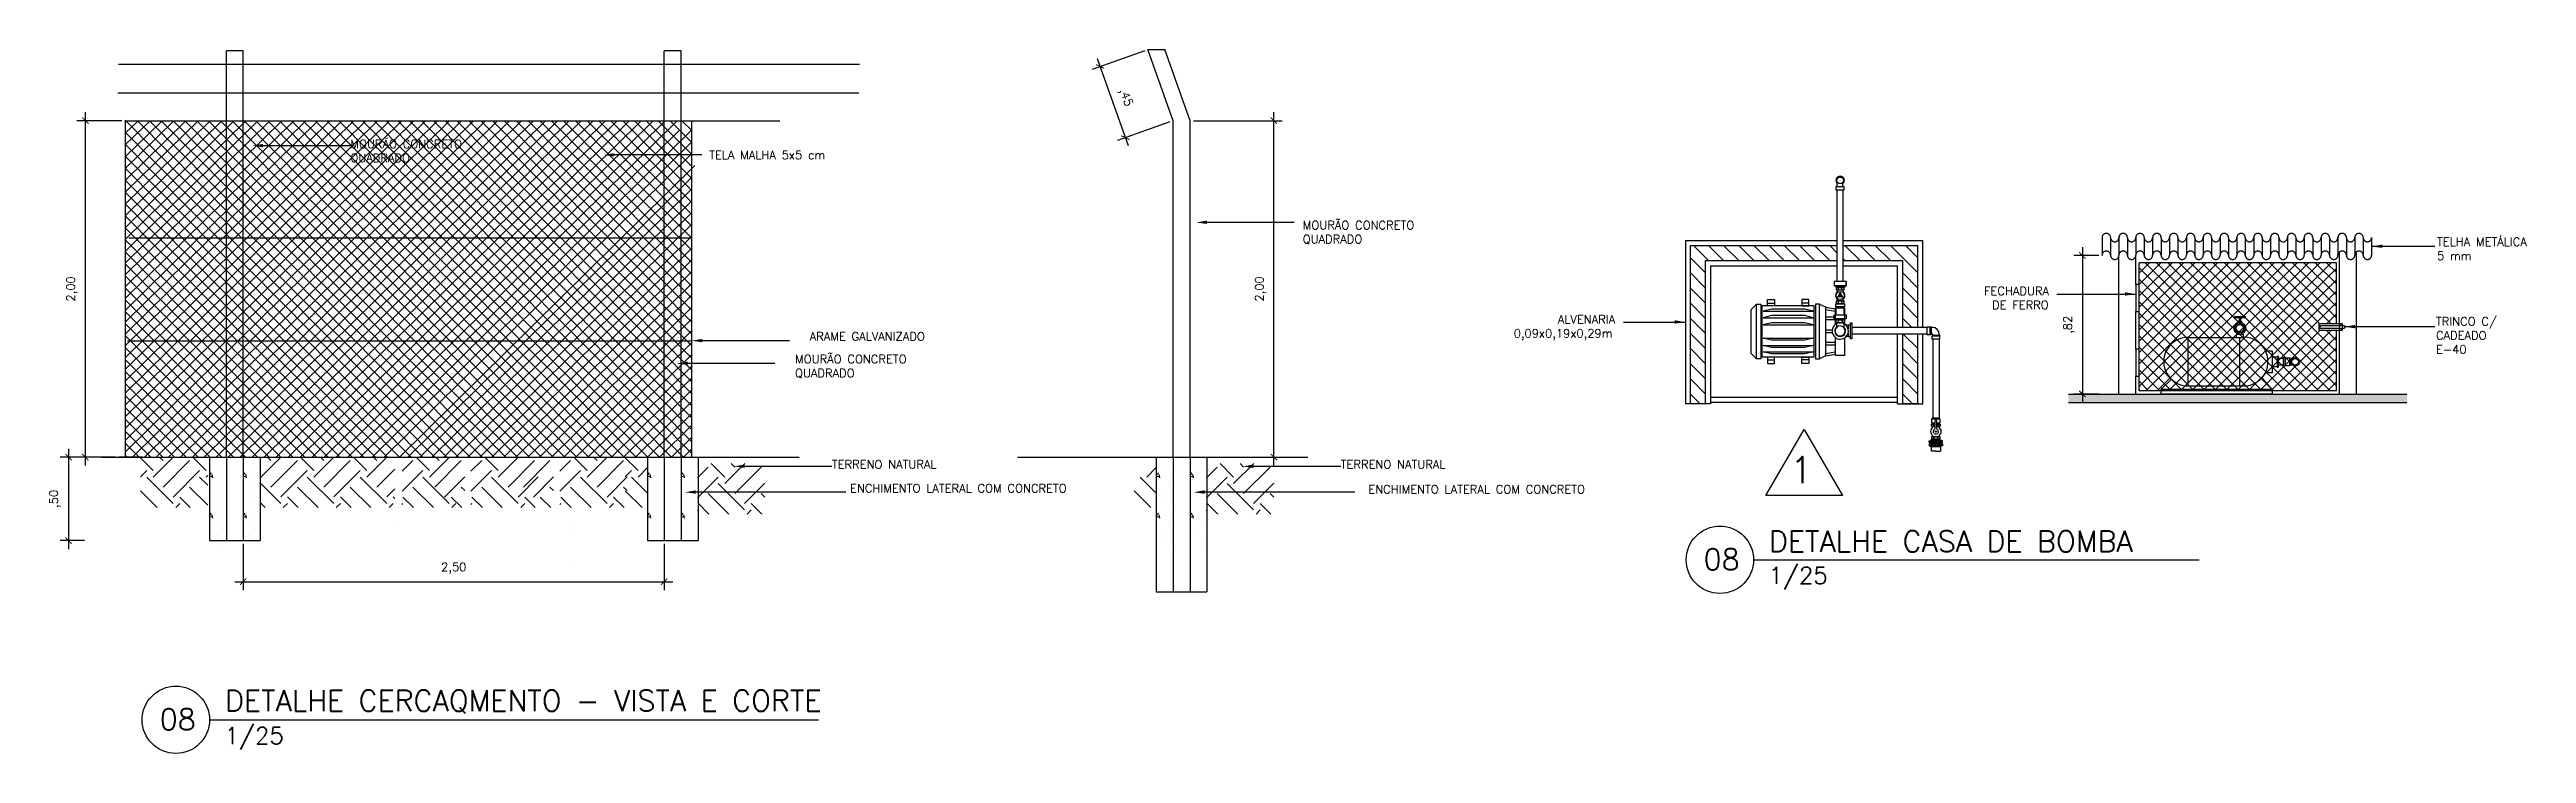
# Model space of a CAD drawing. Header units: millimetres. Extents: x 260 to 453, y 660 to 898.
# Drawn here: x 283.98 to 298.68, y 712.89 to 717.07 of the extents above; entities that cross this region are included whole.
import ezdxf
from ezdxf.enums import TextEntityAlignment as Align

# ---------------------------------------------------------------- set-up
doc = ezdxf.new("R2010")
doc.units = ezdxf.units.MM
doc.linetypes.add('HIDDEN2', pattern=[0.1875, 0.125, -0.0625])
for name, color, linetype in [('AR_COTAS', 1, 'Continuous'), ('AR_EQUIPAMENTOS', 1, 'Continuous'), ('AR_SANITÁRIOS', 254, 'Continuous'), ('AR_SÍMBOLOS', 1, 'Continuous'), ('AR_TEXTOS', 2, 'Continuous'), ('BOMBA', 2, 'Continuous'), ('CANT-COMPESADO E ESTR MADEIRA', 3, 'Continuous'), ('CANT-CORTE 01', 1, 'Continuous'), ('CANT-CORTE 03', 3, 'Continuous'), ('CANT-TEXTO', 2, 'Continuous'), ('DETALHES', 4, 'Continuous'), ('HID_AF_TUBO', 4, 'Continuous'), ('PROJ-SUP0', 1, 'HIDDEN2')]:
    doc.layers.add(name, color=color, linetype=linetype)
doc.styles.add('ROMANS', font='romans.shx')
doc.dimstyles.new('ESCALA 1.25', dxfattribs={"dimtxt": 0.05, "dimasz": 0.0375, "dimexe": 0.05, "dimexo": 0.02, "dimgap": 0.05, "dimtad": 1, "dimzin": 4, "dimtxsty": 'ROMANS', "dimblk": 'ARCHTICK', "dimcen": 0.5, "dimdle": 0.05, "dimclrd": 256, "dimclre": 256, "dimclrt": 2, "dimazin": 0, "dimtfac": 1, "dimtix": 1, "dimtmove": 2, "dimatfit": 0, "dimldrblk": 'ARCHTICK', "dimfxl": 1, "dimtolj": 1, "dimtzin": 0, "dimlwd": -1, "dimlwe": -1, "dimarcsym": 0})

msp = doc.modelspace()

# ---------------------------------------------------------------- texts
at = {"layer": 'AR_TEXTOS', "attachment_point": 1, "style": 'ROMANS'}
for s, insert, char_height, width in [('MOURÃO CONCRETO QUADRADO', (285.765, 716.535), 0.05, 0.87521), ('TELA MALHA 5x5 cm', (287.895, 716.469), 0.05, 0.87521), ('MOURÃO CONCRETO QUADRADO', (291.419, 716.052), 0.05, 0.87521), ('TELHA METÁLICA \\P5 mm', (298.153, 715.953), 0.05, 5.4021), ('\\pi0.30383;FECHADURA\\P\\pi0.35145;DE FERRO', (295.16, 715.661), 0.05, 0.7205), ('\\pi0.52825;ALVENARIA\\P\\pi0.26635;0,09x0,19x0,29m', (292.405, 715.492), 0.05, 0.90206), ('TRINCO C/ \\PCADEADO\\PE-40', (298.147, 715.48), 0.05, 5.4021), ('MOURÃO CONCRETO QUADRADO', (288.405, 715.256), 0.05, 0.87521), ('ARAME GALVANIZADO', (288.492, 715.391), 0.05, 0.87521), ('TERRENO NATURAL', (288.624, 714.63), 0.05, 0.87521), ('TERRENO NATURAL', (291.645, 714.63), 0.05, 0.87521), ('ENCHIMENTO LATERAL COM CONCRETO', (288.732, 714.488), 0.05, 1.31891), ('ENCHIMENTO LATERAL COM CONCRETO', (291.809, 714.482), 0.05, 1.31891), ('1/25', (294.185, 713.995), 0.1, 5.4021), ('1/25', (285.019, 713.043), 0.1, 5.4021)]:
    msp.add_mtext(s, dxfattribs=dict(at, insert=insert, char_height=char_height, width=width))
at = {"layer": 'AR_TEXTOS', "color": 4, "char_height": 0.125, "width": 5.43977, "attachment_point": 4, "style": 'ROMANS'}
for s, insert in [('08', (293.799, 714.041)), ('DETALHE CASA DE BOMBA ', (294.187, 714.147)), ('DETALHE CERCAQMENTO - VISTA E CORTE', (285.021, 713.195)), ('08', (284.633, 713.089))]:
    msp.add_mtext(s, dxfattribs=dict(at, insert=insert))

# ---------------------------------------------------------------- blocks, each defined once
blk = doc.blocks.new('A$C590539DB')
at = {"color": 3}
for p, q in [((0.185, 0.589), (0.515, 0.589)), ((0.024, 0.279), (0.086, 0.34)), ((0.186, 0.3), (0.516, 0.3)), ((0.684, 0.279), (0.624, 0.35)), ((0.024, 0.279), (0.024, 0.252)), ((0.684, 0.252), (0.024, 0.252))]:
    blk.add_line(p, q, dxfattribs=at)
at = {"color": 1}
for p, q in [((0.186, 0.3), (0.186, 0.589)), ((0.492, 0.3), (0.492, 0.589)), ((0.684, 0.279), (0.024, 0.279))]:
    blk.add_line(p, q, dxfattribs=at)
at = {"color": 3, "ltscale": 0.05}
blk.add_line((0.684, 0.279), (0.684, 0.252), dxfattribs=at)
at = {"color": 3}
for centre, start, end in [((0.186, 0.445), 89.888, 270.112), ((0.515, 0.445), 312.7977, 90.2904), ((0.515, 0.445), 269.888, 312.7977)]:
    blk.add_arc(centre, 0.145, start, end, dxfattribs=at)
blk = doc.blocks.new('JK')
at = {"layer": 'AR_EQUIPAMENTOS', "color": 2, "ltscale": 0.02}
for p, q in [((1373.772, 922.799), (1373.772, 922.804)), ((1373.772, 922.799), (1373.772, 922.803)), ((1373.804, 922.799), (1373.804, 922.804)), ((1373.982, 922.666), (1374.006, 922.666)), ((1373.982, 922.607), (1374.005, 922.607)), ((1373.991, 922.607), (1374.005, 922.607)), ((1373.998, 922.607), (1374.005, 922.607)), ((1374.009, 922.668), (1374.009, 922.604)), ((1374.013, 922.668), (1374.013, 922.604))]:
    blk.add_line(p, q, dxfattribs=at)
at = {"layer": 'AR_EQUIPAMENTOS', "color": 1, "ltscale": 0.02}
for radius in [0.0234, 0.0225]:
    blk.add_circle((1373.788, 922.835), radius, dxfattribs=at)
at = {"layer": 'DETALHES', "color": 3}
for p, q in [((1373.982, 922.666), (1374.009, 922.666)), ((1373.982, 922.607), (1374.009, 922.607)), ((1374.009, 922.668), (1374.013, 922.668)), ((1374.009, 922.604), (1374.013, 922.604)), ((1374.014, 922.669), (1374.014, 922.671)), ((1374.014, 922.604), (1374.014, 922.601)), ((1374.015, 922.671), (1374.015, 922.602)), ((1374.046, 922.656), (1374.015, 922.656)), ((1374.046, 922.616), (1374.015, 922.616)), ((1374.046, 922.661), (1374.054, 922.661)), ((1374.046, 922.611), (1374.046, 922.661)), ((1374.046, 922.611), (1374.054, 922.611)), ((1374.057, 922.659), (1374.054, 922.661)), ((1374.057, 922.614), (1374.054, 922.611)), ((1374.057, 922.659), (1374.083, 922.659)), ((1374.057, 922.614), (1374.083, 922.614)), ((1374.086, 922.656), (1374.083, 922.659)), ((1374.086, 922.616), (1374.083, 922.614)), ((1374.101, 922.656), (1374.086, 922.656)), ((1374.101, 922.616), (1374.086, 922.616))]:
    blk.add_line(p, q, dxfattribs=at)
at = {"layer": 'DETALHES', "color": 2}
for p, q in [((1374.054, 922.661), (1374.054, 922.611)), ((1374.057, 922.659), (1374.057, 922.614)), ((1374.083, 922.659), (1374.083, 922.614)), ((1374.086, 922.656), (1374.086, 922.616))]:
    blk.add_line(p, q, dxfattribs=at)
at = {"layer": 'DETALHES', "color": 3}
for points in [[(1373.757, 922.898), (1373.757, 922.906), (1373.82, 922.906), (1373.82, 922.898)], [(1373.785, 922.875), (1373.785, 922.898), (1373.791, 922.898), (1373.791, 922.875)], [(1373.778, 922.875), (1373.778, 922.869), (1373.799, 922.869), (1373.799, 922.875)]]:
    blk.add_lwpolyline(points, close=True, dxfattribs=at)
for points in [[(1373.772, 922.799), (1373.766, 922.799), (1373.766, 922.781), (1373.81, 922.781), (1373.81, 922.799), (1373.772, 922.799)], [(1373.942, 922.576), (1373.942, 922.573), (1373.982, 922.573), (1373.982, 922.699), (1373.942, 922.699), (1373.942, 922.697)]]:
    blk.add_lwpolyline(points, dxfattribs=at)
for centre, radius in [((1373.788, 922.835), 0.0346), ((1374.116, 922.636), 0.025), ((1374.116, 922.636), 0.02)]:
    blk.add_circle(centre, radius, dxfattribs=at)
at = {"layer": 'DETALHES', "color": 2}
for centre, radius in [((1373.788, 922.835), 0.0266), ((1374.116, 922.636), 0.0225)]:
    blk.add_circle(centre, radius, dxfattribs=at)
at = {"layer": 'DETALHES', "color": 3}
for centre, start, end in [((1374.013, 922.669), 270, 345), ((1374.013, 922.604), 15, 90), ((1374.015, 922.671), 90, 165), ((1374.015, 922.602), 195, 270)]:
    blk.add_arc(centre, 0.0008, start, end, dxfattribs=at)
blk.add_blockref('A$C590539DB', (1373.295, 922.192), dxfattribs=at)
blk = doc.blocks.new('G-ELEV')
blk.add_lwpolyline([(0, 0), (-0.433, -0.75), (0.433, -0.75)], close=True)
at = {"style": 'ROMANS'}
blk.add_attdef('VISTA', text='', height=0.3, dxfattribs=at).set_placement((0, -0.575), align=Align.CENTER)
blk = doc.blocks.new('_ArchTick')
at = {"color": 0, "const_width": 0.15}
blk.add_lwpolyline([(-0.5, -0.5), (0.5, 0.5)], dxfattribs=at)
blk = doc.blocks.new('*D131')
at = {"layer": 'AR_COTAS', "transparency": 16777216}
for p, q in [((296.145, 715.847), (295.998, 715.847)), ((296.048, 715.897), (296.048, 714.973)), ((296.145, 715.023), (295.998, 715.023))]:
    blk.add_line(p, q, dxfattribs=at)
at = {"layer": 'Defpoints', "color": 0, "transparency": 16777216}
for p in [(296.165, 715.847), (296.048, 715.023), (296.165, 715.023)]:
    blk.add_point(p, dxfattribs=at)
at = {"layer": 'AR_COTAS', "transparency": 16777216, "xscale": 0.0375, "yscale": 0.0375, "zscale": 0.0375}
for p, rotation in [((296.048, 715.847), 90), ((296.048, 715.023), 270)]:
    blk.add_blockref('_ArchTick', p, dxfattribs=dict(at, rotation=rotation))
at = {"layer": 'AR_COTAS', "color": 2, "transparency": 16777216, "insert": (295.968, 715.435), "char_height": 0.05, "attachment_point": 5, "rotation": 90, "style": 'ROMANS'}
blk.add_mtext('\\A1;,82', dxfattribs=at)
blk = doc.blocks.new('*D146')
at = {"layer": 'AR_COTAS', "transparency": 16777216}
for p, q in [((285.129, 714.132), (285.129, 713.858)), ((287.629, 714.132), (287.629, 713.858)), ((285.079, 713.908), (287.679, 713.908))]:
    blk.add_line(p, q, dxfattribs=at)
at = {"layer": 'Defpoints', "color": 0, "transparency": 16777216}
for p in [(285.129, 714.152), (287.629, 714.152), (287.629, 713.908)]:
    blk.add_point(p, dxfattribs=at)
at = {"layer": 'AR_COTAS', "transparency": 16777216, "xscale": 0.0375, "yscale": 0.0375, "zscale": 0.0375, "rotation": 180}
blk.add_blockref('_ArchTick', (285.129, 713.908), dxfattribs=at)
at = {"layer": 'AR_COTAS', "transparency": 16777216, "xscale": 0.0375, "yscale": 0.0375, "zscale": 0.0375}
blk.add_blockref('_ArchTick', (287.629, 713.908), dxfattribs=at)
at = {"layer": 'AR_COTAS', "color": 2, "transparency": 16777216, "insert": (286.379, 713.988), "char_height": 0.05, "attachment_point": 5, "style": 'ROMANS'}
blk.add_mtext('\\A1;2,50', dxfattribs=at)
blk = doc.blocks.new('*D147')
at = {"layer": 'AR_COTAS', "transparency": 16777216}
for p, q in [((290.481, 717.064), (290.169, 716.953)), ((290.199, 717.017), (290.383, 716.5)), ((290.631, 716.642), (290.319, 716.531))]:
    blk.add_line(p, q, dxfattribs=at)
at = {"layer": 'Defpoints', "color": 0, "transparency": 16777216}
for p in [(290.5, 717.071), (290.65, 716.648), (290.366, 716.547)]:
    blk.add_point(p, dxfattribs=at)
at = {"layer": 'AR_COTAS', "transparency": 16777216, "xscale": 0.0375, "yscale": 0.0375, "zscale": 0.0375}
for p, rotation in [((290.216, 716.97), 109.5675857891577), ((290.366, 716.547), 289.5675857891578)]:
    blk.add_blockref('_ArchTick', p, dxfattribs=dict(at, rotation=rotation))
at = {"layer": 'AR_COTAS', "color": 2, "transparency": 16777216, "insert": (290.366, 716.785), "char_height": 0.05, "attachment_point": 5, "rotation": 289.5676, "style": 'ROMANS'}
blk.add_mtext('\\A1;,45', dxfattribs=at)
blk = doc.blocks.new('*D148')
at = {"layer": 'AR_COTAS', "transparency": 16777216}
for p, q in [((290.77, 716.648), (291.298, 716.648)), ((291.248, 714.598), (291.248, 716.698)), ((290.77, 714.648), (291.298, 714.648))]:
    blk.add_line(p, q, dxfattribs=at)
at = {"layer": 'Defpoints', "color": 0, "transparency": 16777216}
for p in [(290.75, 716.648), (291.248, 716.648), (290.75, 714.648)]:
    blk.add_point(p, dxfattribs=at)
at = {"layer": 'AR_COTAS', "transparency": 16777216, "xscale": 0.0375, "yscale": 0.0375, "zscale": 0.0375}
for p, rotation in [((291.248, 716.648), 90), ((291.248, 714.648), 270)]:
    blk.add_blockref('_ArchTick', p, dxfattribs=dict(at, rotation=rotation))
at = {"layer": 'AR_COTAS', "color": 2, "transparency": 16777216, "insert": (291.169, 715.648), "char_height": 0.05, "attachment_point": 5, "rotation": 90, "style": 'ROMANS'}
blk.add_mtext('\\A1;2,00', dxfattribs=at)
blk = doc.blocks.new('*D149')
at = {"layer": 'AR_COTAS', "transparency": 16777216}
for p, q in [((284.409, 716.648), (284.142, 716.648)), ((284.192, 714.598), (284.192, 716.698)), ((284.37, 714.648), (284.142, 714.648))]:
    blk.add_line(p, q, dxfattribs=at)
at = {"layer": 'Defpoints', "color": 0, "transparency": 16777216}
for p in [(284.192, 716.648), (284.429, 716.648), (284.39, 714.648)]:
    blk.add_point(p, dxfattribs=at)
at = {"layer": 'AR_COTAS', "transparency": 16777216, "xscale": 0.0375, "yscale": 0.0375, "zscale": 0.0375}
for p, rotation in [((284.192, 716.648), 90), ((284.192, 714.648), 270)]:
    blk.add_blockref('_ArchTick', p, dxfattribs=dict(at, rotation=rotation))
at = {"layer": 'AR_COTAS', "color": 2, "transparency": 16777216, "insert": (284.112, 715.648), "char_height": 0.05, "attachment_point": 5, "rotation": 90, "style": 'ROMANS'}
blk.add_mtext('\\A1;2,00', dxfattribs=at)
blk = doc.blocks.new('*D150')
at = {"layer": 'AR_COTAS', "transparency": 16777216}
for p, q in [((284.092, 714.698), (284.092, 714.102)), ((284.35, 714.648), (284.042, 714.648)), ((284.187, 714.152), (284.042, 714.152))]:
    blk.add_line(p, q, dxfattribs=at)
at = {"layer": 'Defpoints', "color": 0, "transparency": 16777216}
for p in [(284.37, 714.648), (284.092, 714.152), (284.207, 714.152)]:
    blk.add_point(p, dxfattribs=at)
at = {"layer": 'AR_COTAS', "transparency": 16777216, "xscale": 0.0375, "yscale": 0.0375, "zscale": 0.0375}
for p, rotation in [((284.092, 714.648), 90), ((284.092, 714.152), 270)]:
    blk.add_blockref('_ArchTick', p, dxfattribs=dict(at, rotation=rotation))
at = {"layer": 'AR_COTAS', "color": 2, "transparency": 16777216, "insert": (284.012, 714.4), "char_height": 0.05, "attachment_point": 5, "rotation": 90, "style": 'ROMANS'}
blk.add_mtext('\\A1;,50', dxfattribs=at)

# ---------------------------------------------------------------- dimensions: what is measured, and where the dimension line sits
at = {"layer": 'AR_COTAS'}
dim = msp.add_aligned_dim(p1=(290.5, 717.071), p2=(290.65, 716.648), distance=-0.302, dimstyle='ESCALA 1.25', dxfattribs=at)
dim.commit()
dim.dimension.update_dxf_attribs({"geometry": '*D147', "text_midpoint": (290.366, 716.785)})
for base, p1, p2, picture, middle in [((284.192, 716.648), (284.39, 714.648), (284.429, 716.648), '*D149', (284.112, 715.648)), ((291.248, 716.648), (290.75, 714.648), (290.75, 716.648), '*D148', (291.169, 715.648)), ((296.048, 715.023), (296.165, 715.847), (296.165, 715.023), '*D131', (295.968, 715.435)), ((284.092, 714.152), (284.37, 714.648), (284.207, 714.152), '*D150', (284.012, 714.4))]:
    dim = msp.add_linear_dim(base=base, p1=p1, p2=p2, angle=90, dimstyle='ESCALA 1.25', dxfattribs=at)
    dim.commit()
    dim.dimension.update_dxf_attribs({"geometry": picture, "text_midpoint": middle})
dim = msp.add_linear_dim(base=(287.629, 713.908), p1=(285.129, 714.152), p2=(287.629, 714.152), dimstyle='ESCALA 1.25', dxfattribs=at)
dim.commit()
dim.dimension.update_dxf_attribs({"geometry": '*D146', "text_midpoint": (286.379, 713.988)})

# ---------------------------------------------------------------- hatches: boundary and pattern name
msp.add_hatch(color=254).paths.add_polyline_path([(294.61, 715.633), (294.63, 715.598), (294.59, 715.598)])
at = {"layer": 'CANT-COMPESADO E ESTR MADEIRA'}
h = msp.add_hatch(dxfattribs=at)
h.set_pattern_fill('JIS_WOOD', color=254, scale=0.09, angle=90, style=0)
h.set_pattern_definition([(135, (1219.055144, -658.241104), (-0.045, -0.045), [])])
h.paths.add_polyline_path([(294.981, 715.38), (294.981, 714.965), (295.071, 714.965), (295.071, 715.38)])
h.paths.add_polyline_path([(294.627, 715.906), (294.627, 715.816), (294.981, 715.816), (294.981, 715.419), (295.071, 715.419), (295.071, 715.906)])
h.paths.add_polyline_path([(293.721, 715.906), (293.721, 714.965), (293.811, 714.965), (293.811, 715.816), (294.593, 715.816), (294.593, 715.906)])
h = msp.add_hatch(dxfattribs=at)
h.set_pattern_fill('NET', color=254, scale=0.015, angle=45, style=0)
h.set_pattern_definition([(45, (-1076.805062, -207.401985), (-0.0336759605, 0.0336759605), []), (135, (-1076.805062, -207.401985), (-0.0336759605, -0.0336759605), [])])
h.paths.add_polyline_path([(296.384, 715.804), (296.384, 715.674), (296.384, 715.514), (296.384, 715.29), (296.384, 715.13), (296.384, 715.042), (297.556, 715.042), (297.556, 715.403), (297.451, 715.403), (297.451, 715.443), (297.556, 715.443), (297.556, 715.804)])
at = {"layer": 'CANT-CORTE 01', "ltscale": 0.5}
h = msp.add_hatch(dxfattribs=at)
h.set_pattern_fill('EARTH', color=254, scale=0.035, angle=405, style=0)
h.set_pattern_definition([(45, (-1099.1789, -211.22843), (7e-16, 0.314308964), [0.22225, -0.22225]), (45, (-1099.23784, -211.1695), (7e-16, 0.314308964), [0.22225, -0.22225]), (45, (-1099.29677, -211.11057), (7e-16, 0.314308964), [0.22225, -0.22225]), (135, (-1099.29677, -211.07128), (-0.314308964, 7e-16), [0.22225, -0.22225]), (135, (-1099.23784, -211.01234), (-0.314308964, 7e-16), [0.22225, -0.22225]), (135, (-1099.1789, -210.95341), (-0.314308964, 7e-16), [0.22225, -0.22225])])
h.paths.add_polyline_path([(285.229, 714.648), (285.229, 714.348), (286.029, 714.348), (286.029, 714.648)])
at = {"layer": 'CANT-CORTE 03'}
msp.add_hatch(color=256, dxfattribs=at).paths.add_polyline_path([(297.975, 715.023), (295.965, 715.023), (295.965, 714.973), (297.975, 714.973)])

# ---------------------------------------------------------------- linework, layer by layer
at = {"color": 254}
for p, q in [((294.114, 715.233), (294.114, 715.557)), ((294.114, 715.233), (294.114, 715.557)), ((294.178, 715.563), (294.22, 715.563)), ((294.424, 715.563), (294.382, 715.563)), ((294.488, 715.233), (294.488, 715.557)), ((294.6, 715.644), (294.6, 715.655)), ((294.6, 715.564), (294.6, 715.575)), ((294.62, 715.644), (294.62, 715.655)), ((294.62, 715.564), (294.62, 715.575)), ((294.202, 715.528), (294.152, 715.515)), ((294.152, 715.515), (294.45, 715.515)), ((294.202, 715.49), (294.152, 715.477)), ((294.152, 715.477), (294.45, 715.477)), ((294.202, 715.447), (294.152, 715.434)), ((294.152, 715.434), (294.45, 715.434)), ((294.4, 715.528), (294.202, 715.528)), ((294.4, 715.49), (294.202, 715.49)), ((294.4, 715.447), (294.202, 715.447)), ((294.45, 715.515), (294.4, 715.528)), ((294.45, 715.477), (294.4, 715.49)), ((294.45, 715.434), (294.4, 715.447)), ((294.582, 715.437), (294.582, 715.535)), ((294.582, 715.535), (294.636, 715.535)), ((294.598, 715.461), (294.598, 715.449)), ((294.622, 715.461), (294.622, 715.449)), ((294.636, 715.535), (294.636, 715.438)), ((294.637, 715.439), (294.657, 715.434)), ((294.657, 715.434), (294.672, 715.434)), ((294.657, 715.434), (294.657, 715.41)), ((294.672, 715.352), (294.672, 715.446)), ((294.672, 715.446), (294.68, 715.446)), ((294.672, 715.365), (294.672, 715.434)), ((294.68, 715.446), (294.68, 715.352)), ((295.145, 715.376), (295.145, 715.423)), ((295.152, 715.38), (295.152, 715.419)), ((294.202, 715.343), (294.152, 715.356)), ((294.152, 715.356), (294.45, 715.356)), ((294.202, 715.3), (294.152, 715.312)), ((294.152, 715.312), (294.45, 715.312)), ((294.202, 715.262), (294.152, 715.275)), ((294.152, 715.275), (294.45, 715.275)), ((294.4, 715.343), (294.202, 715.343)), ((294.4, 715.3), (294.202, 715.3)), ((294.4, 715.262), (294.202, 715.262)), ((294.45, 715.356), (294.4, 715.343)), ((294.45, 715.312), (294.4, 715.3)), ((294.45, 715.275), (294.4, 715.262)), ((294.582, 715.253), (294.582, 715.358)), ((294.582, 715.253), (294.582, 715.272)), ((294.636, 715.357), (294.636, 715.253)), ((294.657, 715.365), (294.642, 715.361)), ((294.657, 715.385), (294.657, 715.365)), ((294.657, 715.365), (294.672, 715.365)), ((294.68, 715.352), (294.672, 715.352)), ((295.201, 715.367), (295.155, 715.367)), ((295.159, 715.374), (295.198, 715.374)), ((294.178, 715.227), (294.22, 715.227)), ((294.424, 715.227), (294.382, 715.227)), ((294.636, 715.253), (294.582, 715.253)), ((294.636, 715.253), (294.63, 715.253)), ((295.204, 714.873), (295.152, 714.873)), ((295.159, 714.88), (295.197, 714.88)), ((295.197, 714.88), (295.159, 714.88)), ((295.166, 714.843), (295.166, 714.836)), ((295.173, 714.819), (295.173, 714.863)), ((295.183, 714.819), (295.183, 714.863)), ((295.19, 714.843), (295.19, 714.836)), ((295.148, 714.727), (295.148, 714.735)), ((295.148, 714.727), (295.148, 714.715)), ((295.156, 714.746), (295.156, 714.752)), ((295.156, 714.735), (295.156, 714.746)), ((295.156, 714.727), (295.156, 714.715)), ((295.156, 714.715), (295.156, 714.71)), ((295.159, 714.746), (295.159, 714.752)), ((295.159, 714.715), (295.159, 714.71)), ((295.16, 714.735), (295.16, 714.746)), ((295.16, 714.727), (295.16, 714.715)), ((295.166, 714.759), (295.166, 714.766)), ((295.169, 714.735), (295.169, 714.746)), ((295.169, 714.727), (295.169, 714.715)), ((295.173, 714.735), (295.173, 714.746)), ((295.173, 714.727), (295.173, 714.715)), ((295.183, 714.735), (295.183, 714.746)), ((295.183, 714.727), (295.183, 714.715)), ((295.186, 714.735), (295.186, 714.746)), ((295.186, 714.727), (295.186, 714.715)), ((295.19, 714.759), (295.19, 714.766)), ((295.196, 714.735), (295.196, 714.746)), ((295.196, 714.727), (295.196, 714.715)), ((295.197, 714.746), (295.197, 714.752)), ((295.197, 714.715), (295.197, 714.71)), ((295.2, 714.746), (295.2, 714.752)), ((295.2, 714.735), (295.2, 714.746)), ((295.2, 714.727), (295.2, 714.715)), ((295.2, 714.715), (295.2, 714.71)), ((295.208, 714.735), (295.208, 714.746)), ((295.208, 714.727), (295.208, 714.735)), ((295.208, 714.727), (295.208, 714.715))]:
    msp.add_line(p, q, dxfattribs=at)
at = {"color": 3}
for p, q in [((295.156, 714.752), (295.178, 714.752)), ((295.156, 714.715), (295.178, 714.715)), ((295.178, 714.715), (295.156, 714.715)), ((295.159, 714.752), (295.178, 714.752)), ((295.178, 714.715), (295.159, 714.715)), ((295.16, 714.715), (295.178, 714.715)), ((295.169, 714.746), (295.178, 714.746)), ((295.169, 714.715), (295.178, 714.715)), ((295.173, 714.746), (295.178, 714.746)), ((295.173, 714.715), (295.178, 714.715)), ((295.2, 714.715), (295.178, 714.715)), ((295.186, 714.715), (295.178, 714.715)), ((295.178, 714.715), (295.2, 714.715)), ((295.196, 714.715), (295.178, 714.715)), ((295.183, 714.715), (295.178, 714.715)), ((295.178, 714.715), (295.197, 714.715))]:
    msp.add_line(p, q, dxfattribs=at)
at = {"color": 254}
for centre, radius in [((294.61, 715.609), 0.0237), ((295.178, 714.801), 0.00375)]:
    msp.add_circle(centre, radius, dxfattribs=at)
for centre, radius, start, end in [((294.584, 715.602), 0.0554, 73.9592, 87.2221), ((294.584, 715.697), 0.0554, 272.7779, 286.0408), ((294.584, 715.521), 0.0554, 73.9592, 87.2221), ((294.584, 715.617), 0.0554, 272.7779, 286.0408), ((294.61, 715.63), 0.0273, 67.4288, 112.5712), ((294.61, 715.669), 0.0273, 247.4288, 292.5712), ((294.61, 715.549), 0.0273, 67.4288, 112.5712), ((294.61, 715.589), 0.0273, 247.4288, 292.5712), ((294.636, 715.602), 0.0554, 92.7779, 106.0408), ((294.636, 715.697), 0.0554, 253.9592, 267.2221), ((294.636, 715.521), 0.0554, 92.7779, 106.0408), ((294.636, 715.617), 0.0554, 253.9592, 267.2221), ((294.61, 715.398), 0.0484, 124.1249, 230.4678), ((294.61, 715.398), 0.0484, 230.4678, 124.1249), ((294.61, 715.398), 0.0297, 132.2905, 227.7095), ((294.581, 715.401), 0.0621, 73.9592, 87.2221), ((294.581, 715.509), 0.0621, 272.7779, 286.0408), ((294.61, 715.398), 0.0297, 227.7095, 132.2905), ((294.61, 715.432), 0.0306, 67.4288, 112.5712), ((294.61, 715.477), 0.0306, 247.4288, 292.5712), ((294.639, 715.401), 0.0621, 92.7779, 106.0408), ((294.639, 715.509), 0.0621, 253.9592, 267.2221), ((295.149, 714.782), 0.0631, 73.9592, 87.2221), ((295.149, 714.896), 0.0631, 272.7779, 286.0408), ((295.178, 714.801), 0.0156, 120.4487, 59.5513), ((295.178, 714.814), 0.0311, 99.1908, 112.5712), ((295.178, 714.864), 0.0311, 247.4288, 260.8092), ((295.167, 714.819), 0.00596, 300.4487, 0), ((295.178, 714.863), 0.00497, 0, 180), ((295.178, 714.814), 0.0311, 67.4288, 80.8092), ((295.178, 714.864), 0.0311, 279.1908, 292.5712), ((295.189, 714.819), 0.00596, 180, 239.5513), ((295.207, 714.782), 0.0631, 92.7779, 106.0408), ((295.207, 714.896), 0.0631, 253.9592, 267.2221), ((295.149, 714.705), 0.0631, 73.9592, 87.2221), ((295.149, 714.82), 0.0631, 272.7779, 286.0408), ((295.178, 714.737), 0.0311, 67.4288, 112.5712), ((295.178, 714.788), 0.0311, 247.4288, 292.5712), ((295.207, 714.705), 0.0631, 92.7779, 106.0408), ((295.207, 714.82), 0.0631, 253.9592, 267.2221)]:
    msp.add_arc(centre, radius, start, end, dxfattribs=at)
at = {"layer": 'AR_COTAS'}
for p, q in [((284.429, 716.651), (286.407, 714.648)), ((285.074, 716.648), (284.429, 716.012)), ((285.145, 716.648), (284.429, 715.942)), ((285.145, 716.648), (284.429, 715.942)), ((285.216, 716.648), (284.429, 715.871)), ((285.287, 716.648), (284.429, 715.801)), ((285.358, 716.648), (284.429, 715.731)), ((285.43, 716.648), (284.429, 715.661)), ((285.501, 716.648), (284.429, 715.591)), ((285.572, 716.648), (284.429, 715.52)), ((285.643, 716.648), (284.429, 715.45)), ((285.714, 716.648), (284.429, 715.38)), ((285.785, 716.648), (284.429, 715.31)), ((285.856, 716.648), (284.429, 715.239)), ((285.856, 716.648), (284.429, 715.239)), ((285.927, 716.648), (284.429, 715.169)), ((285.927, 716.648), (284.429, 715.169)), ((285.998, 716.648), (284.429, 715.099)), ((286.07, 716.648), (284.429, 715.029)), ((286.141, 716.648), (284.429, 714.958)), ((286.212, 716.648), (284.429, 714.888)), ((286.283, 716.648), (284.429, 714.818)), ((286.354, 716.648), (284.429, 714.748)), ((286.425, 716.648), (284.429, 714.677)), ((284.434, 716.648), (284.429, 716.644)), ((284.434, 716.648), (284.429, 716.644)), ((284.505, 716.648), (284.429, 716.574)), ((284.576, 716.648), (284.429, 716.504)), ((284.647, 716.648), (284.429, 716.433)), ((284.718, 716.648), (284.429, 716.363)), ((284.789, 716.648), (284.429, 716.293)), ((284.861, 716.648), (284.429, 716.223)), ((284.932, 716.648), (284.429, 716.152)), ((285.003, 716.648), (284.429, 716.082)), ((285.074, 716.648), (284.429, 716.012)), ((285.145, 716.648), (284.429, 715.942)), ((284.429, 716.648), (284.429, 714.648)), ((284.429, 716.644), (284.429, 716.648)), ((284.429, 716.58), (286.337, 714.648)), ((286.496, 716.648), (284.471, 714.648)), ((284.502, 716.648), (286.477, 714.648)), ((286.567, 716.648), (284.542, 714.648)), ((284.572, 716.648), (286.547, 714.648)), ((286.639, 716.648), (284.613, 714.648)), ((286.639, 716.648), (284.613, 714.648)), ((284.642, 716.648), (286.618, 714.648)), ((286.71, 716.648), (284.685, 714.648)), ((286.71, 716.648), (284.685, 714.648)), ((284.713, 716.648), (286.688, 714.648)), ((286.781, 716.648), (284.756, 714.648)), ((284.783, 716.648), (286.758, 714.648)), ((284.783, 716.648), (286.758, 714.648)), ((286.852, 716.648), (284.827, 714.648)), ((284.853, 716.648), (286.828, 714.648)), ((284.853, 716.648), (286.828, 714.648)), ((286.923, 716.648), (284.898, 714.648)), ((284.923, 716.648), (286.899, 714.648)), ((286.994, 716.648), (284.969, 714.648)), ((284.994, 716.648), (286.969, 714.648)), ((287.065, 716.648), (285.04, 714.648)), ((285.064, 716.648), (287.039, 714.648)), ((287.136, 716.648), (285.111, 714.648)), ((285.134, 716.648), (287.109, 714.648)), ((287.207, 716.648), (285.182, 714.648)), ((285.204, 716.648), (287.18, 714.648)), ((287.279, 716.648), (285.254, 714.648)), ((285.275, 716.648), (287.25, 714.648)), ((287.35, 716.648), (285.325, 714.648)), ((285.345, 716.648), (287.32, 714.648)), ((287.421, 716.648), (285.396, 714.648)), ((287.421, 716.648), (285.396, 714.648)), ((285.415, 716.648), (287.39, 714.648)), ((285.415, 716.648), (287.39, 714.648)), ((287.492, 716.648), (285.467, 714.648)), ((287.492, 716.648), (285.467, 714.648)), ((285.485, 716.648), (287.461, 714.648)), ((285.485, 716.648), (287.461, 714.648)), ((285.485, 716.648), (287.461, 714.648)), ((287.563, 716.648), (285.538, 714.648)), ((285.556, 716.648), (287.531, 714.648)), ((285.556, 716.648), (287.531, 714.648)), ((287.634, 716.648), (285.609, 714.648)), ((285.626, 716.648), (287.601, 714.648)), ((287.705, 716.648), (285.68, 714.648)), ((285.696, 716.648), (287.671, 714.648)), ((287.715, 716.587), (285.747, 714.644)), ((285.766, 716.648), (287.742, 714.648)), ((287.79, 716.592), (285.823, 714.648)), ((285.837, 716.648), (287.79, 714.671)), ((285.907, 716.648), (287.79, 714.742)), ((285.977, 716.648), (287.79, 714.813)), ((286.047, 716.648), (287.79, 714.884)), ((286.117, 716.648), (287.79, 714.955)), ((286.188, 716.648), (287.79, 715.026)), ((286.188, 716.648), (287.79, 715.026)), ((286.258, 716.648), (287.79, 715.097)), ((286.258, 716.648), (287.79, 715.097)), ((286.328, 716.648), (287.79, 715.168)), ((286.398, 716.648), (287.79, 715.239)), ((286.469, 716.648), (287.79, 715.311)), ((286.539, 716.648), (287.79, 715.382)), ((286.609, 716.648), (287.79, 715.453)), ((286.679, 716.648), (287.79, 715.524)), ((286.75, 716.648), (287.79, 715.595)), ((286.82, 716.648), (287.79, 715.666)), ((286.89, 716.648), (287.79, 715.737)), ((286.96, 716.648), (287.79, 715.808)), ((286.96, 716.648), (287.79, 715.808)), ((287.031, 716.648), (287.79, 715.88)), ((287.031, 716.648), (287.79, 715.88)), ((287.101, 716.648), (287.79, 715.951)), ((287.171, 716.648), (287.79, 716.022)), ((287.241, 716.648), (287.79, 716.093)), ((287.312, 716.648), (287.79, 716.164)), ((287.382, 716.648), (287.79, 716.235)), ((287.452, 716.648), (287.79, 716.306)), ((287.522, 716.648), (287.79, 716.377)), ((287.593, 716.648), (287.79, 716.448)), ((287.663, 716.648), (287.79, 716.52)), ((287.733, 716.648), (287.79, 716.591)), ((287.733, 716.648), (287.79, 716.591)), ((287.79, 716.648), (287.79, 714.648)), ((284.429, 716.509), (286.267, 714.648)), ((284.429, 716.437), (286.196, 714.648)), ((287.79, 716.521), (285.894, 714.648)), ((287.79, 716.451), (285.965, 714.648)), ((284.429, 716.366), (286.126, 714.648)), ((284.429, 716.295), (286.056, 714.648)), ((284.429, 716.295), (286.056, 714.648)), ((287.81, 716.381), (286.056, 714.648)), ((287.79, 716.311), (286.107, 714.648)), ((284.429, 716.224), (285.986, 714.648)), ((284.429, 716.224), (285.986, 714.648)), ((284.429, 716.153), (285.915, 714.648)), ((287.79, 716.24), (286.178, 714.648)), ((287.79, 716.24), (286.178, 714.648)), ((287.79, 716.17), (286.249, 714.648)), ((287.79, 716.17), (286.249, 714.648)), ((284.429, 716.082), (285.845, 714.648)), ((284.429, 716.011), (285.775, 714.648)), ((287.79, 716.1), (286.32, 714.648)), ((287.79, 716.03), (286.391, 714.648)), ((284.429, 715.94), (285.705, 714.648)), ((284.429, 715.868), (285.634, 714.648)), ((287.79, 715.959), (286.463, 714.648)), ((287.79, 715.889), (286.534, 714.648)), ((284.429, 715.797), (285.564, 714.648)), ((284.429, 715.726), (285.494, 714.648)), ((287.79, 715.819), (286.605, 714.648)), ((287.79, 715.749), (286.676, 714.648)), ((284.429, 715.655), (285.424, 714.648)), ((284.429, 715.584), (285.353, 714.648)), ((287.79, 715.678), (286.747, 714.648)), ((287.79, 715.608), (286.818, 714.648)), ((284.429, 715.513), (285.283, 714.648)), ((284.429, 715.513), (285.283, 714.648)), ((284.429, 715.442), (285.213, 714.648)), ((284.429, 715.442), (285.213, 714.648)), ((287.79, 715.538), (286.889, 714.648)), ((287.79, 715.468), (286.96, 714.648)), ((287.79, 715.468), (286.96, 714.648)), ((284.429, 715.371), (285.143, 714.648)), ((284.429, 715.3), (285.072, 714.648)), ((287.79, 715.398), (287.032, 714.648)), ((287.79, 715.398), (287.032, 714.648)), ((287.79, 715.327), (287.103, 714.648)), ((287.79, 715.257), (287.174, 714.648)), ((284.429, 715.228), (285.002, 714.648)), ((284.429, 715.157), (284.932, 714.648)), ((287.79, 715.187), (287.245, 714.648)), ((287.79, 715.117), (287.316, 714.648)), ((284.429, 715.086), (284.862, 714.648)), ((284.429, 715.015), (284.791, 714.648)), ((287.79, 715.046), (287.387, 714.648)), ((287.79, 714.976), (287.458, 714.648)), ((284.429, 714.944), (284.721, 714.648)), ((284.429, 714.873), (284.651, 714.648)), ((287.79, 714.906), (287.529, 714.648)), ((287.79, 714.836), (287.601, 714.648)), ((284.429, 714.802), (284.581, 714.648)), ((284.429, 714.731), (284.511, 714.648)), ((284.429, 714.731), (284.511, 714.648)), ((287.79, 714.765), (287.672, 714.648)), ((287.79, 714.695), (287.743, 714.648)), ((284.27, 714.648), (284.042, 714.648)), ((284.529, 714.648), (284.39, 714.648)), ((284.429, 714.659), (284.44, 714.648)), ((284.429, 714.659), (284.44, 714.648)), ((287.229, 714.648), (288.022, 714.648)), ((290.25, 714.648), (291.043, 714.648))]:
    msp.add_line(p, q, dxfattribs=at)
at = {"layer": 'AR_SANITÁRIOS'}
for p, q in [((296.384, 715.674), (296.384, 715.804)), ((297.556, 715.804), (296.384, 715.804)), ((297.556, 715.443), (297.556, 715.804)), ((296.384, 715.29), (296.384, 715.514)), ((297.556, 715.042), (297.556, 715.403)), ((296.384, 715.042), (296.384, 715.13)), ((293.841, 715.005), (294.951, 715.005)), ((293.841, 714.975), (294.951, 714.975)), ((297.556, 715.042), (296.384, 715.042))]:
    msp.add_line(p, q, dxfattribs=at)
at = {"layer": 'AR_SÍMBOLOS'}
for p, q in [((285.765, 716.499), (285.237, 716.499)), ((287.851, 716.444), (287.323, 716.444)), ((291.369, 716.043), (290.841, 716.043)), ((298.14, 715.9), (297.765, 715.9)), ((295.897, 715.617), (296.365, 715.617)), ((293.323, 715.45), (293.691, 715.45)), ((298.14, 715.423), (297.604, 715.423)), ((288.373, 715.34), (287.844, 715.34)), ((288.285, 715.205), (287.757, 715.205)), ((288.624, 714.593), (288.095, 714.593)), ((291.645, 714.593), (291.116, 714.593)), ((288.707, 714.439), (287.805, 714.439)), ((291.728, 714.439), (290.826, 714.439))]:
    msp.add_line(p, q, dxfattribs=at)
at = {"layer": 'AR_SÍMBOLOS', "color": 2}
for points in [[(294.096, 714.038), (295.45, 714.038)], [(294.096, 714.038), (296.741, 714.038)], [(284.929, 713.087), (286.284, 713.087)], [(284.929, 713.087), (288.544, 713.087)]]:
    msp.add_lwpolyline(points, dxfattribs=at)
for centre in [(293.896, 714.038), (284.729, 713.087)]:
    msp.add_circle(centre, 0.2, dxfattribs=at)
at = {"layer": 'AR_SÍMBOLOS'}
for points in [[(285.247, 716.49), (285.247, 716.51), (285.183, 716.499)], [(287.333, 716.435), (287.333, 716.455), (287.269, 716.444)], [(290.851, 716.034), (290.851, 716.054), (290.787, 716.043)], [(297.829, 715.892), (297.829, 715.912), (297.765, 715.9)], [(296.301, 715.608), (296.301, 715.628), (296.365, 715.617)], [(293.627, 715.442), (293.627, 715.462), (293.691, 715.45)], [(297.668, 715.414), (297.667, 715.434), (297.604, 715.423)], [(287.855, 715.331), (287.855, 715.351), (287.791, 715.34)], [(287.767, 715.196), (287.767, 715.216), (287.703, 715.205)], [(288.106, 714.584), (288.105, 714.604), (288.042, 714.593)], [(291.127, 714.584), (291.126, 714.604), (291.063, 714.593)], [(287.815, 714.431), (287.815, 714.451), (287.751, 714.439)], [(290.836, 714.431), (290.836, 714.451), (290.772, 714.439)]]:
    msp.add_solid(points, dxfattribs=at)
at = {"layer": 'BOMBA'}
msp.add_line((294.636, 715.357), (294.636, 715.308), dxfattribs=at)
at = {"layer": 'CANT-COMPESADO E ESTR MADEIRA'}
for p, q in [((285.029, 714.648), (285.029, 717.064)), ((285.029, 714.648), (285.029, 717.064)), ((285.129, 717.064), (285.029, 717.064)), ((285.129, 714.648), (285.129, 717.064)), ((287.629, 714.648), (287.629, 717.064)), ((287.729, 717.064), (287.629, 717.064)), ((287.729, 714.648), (287.729, 717.064)), ((290.65, 716.648), (290.5, 717.071)), ((290.5, 717.071), (290.6, 717.071)), ((290.75, 716.648), (290.6, 717.071)), ((290.65, 714.648), (290.65, 716.648)), ((290.75, 714.648), (290.75, 716.648)), ((293.691, 715.936), (293.691, 714.965)), ((293.691, 715.936), (294.593, 715.936)), ((294.627, 715.936), (295.101, 715.936)), ((295.101, 715.419), (295.101, 715.936)), ((293.841, 715.786), (293.841, 714.965)), ((293.841, 715.786), (294.593, 715.786)), ((294.627, 715.786), (294.951, 715.786)), ((294.951, 715.419), (294.951, 715.786)), ((296.384, 715.726), (296.384, 715.726)), ((296.384, 715.726), (296.384, 715.726)), ((297.451, 715.443), (297.451, 715.403)), ((297.458, 715.43), (297.458, 715.415)), ((297.575, 715.403), (297.59, 715.403)), ((297.59, 715.43), (297.604, 715.43)), ((297.59, 715.415), (297.604, 715.415)), ((297.604, 715.43), (297.604, 715.415)), ((294.951, 714.965), (294.951, 715.38)), ((295.101, 714.965), (295.101, 715.38)), ((293.841, 714.965), (293.691, 714.965)), ((293.816, 714.965), (293.716, 714.965)), ((294.951, 714.965), (295.101, 714.965)), ((295.076, 714.965), (294.976, 714.965)), ((285.029, 714.648), (285.029, 714.242)), ((285.129, 714.648), (285.129, 714.266)), ((287.629, 714.648), (287.629, 714.242)), ((287.729, 714.648), (287.729, 714.266)), ((290.65, 714.648), (290.65, 714.242)), ((290.75, 714.648), (290.75, 714.266)), ((285.029, 714.242), (285.029, 714.152)), ((285.029, 714.242), (285.029, 714.152)), ((285.129, 714.266), (285.129, 714.152)), ((287.629, 714.242), (287.629, 714.152)), ((287.629, 714.242), (287.629, 714.152)), ((287.729, 714.266), (287.729, 714.152)), ((290.65, 714.242), (290.65, 713.848)), ((290.65, 714.242), (290.65, 713.848)), ((290.75, 714.266), (290.75, 713.848))]:
    msp.add_line(p, q, dxfattribs=at)
at = {"layer": 'CANT-COMPESADO E ESTR MADEIRA', "color": 2}
for p, q in [((287.801, 716.984), (288.274, 716.984)), ((287.797, 716.814), (288.269, 716.814)), ((286.629, 716.648), (287.842, 716.648)), ((287.842, 716.648), (288.315, 716.648))]:
    msp.add_line(p, q, dxfattribs=at)
at = {"layer": 'CANT-COMPESADO E ESTR MADEIRA', "color": 1}
for p, q in [((293.721, 714.965), (293.721, 715.906)), ((293.721, 715.906), (294.593, 715.906)), ((294.627, 715.906), (295.071, 715.906)), ((295.071, 715.419), (295.071, 715.906)), ((296.165, 715.873), (296.165, 715.847)), ((296.265, 715.023), (296.265, 715.847)), ((296.365, 715.674), (296.365, 715.847)), ((297.575, 715.443), (297.575, 715.867)), ((297.675, 715.023), (297.675, 715.867)), ((293.811, 714.965), (293.811, 715.816)), ((293.811, 715.816), (294.593, 715.816)), ((294.627, 715.816), (294.981, 715.816)), ((294.981, 715.419), (294.981, 715.816)), ((296.365, 715.29), (296.365, 715.514)), ((297.575, 715.023), (297.575, 715.403)), ((294.981, 714.965), (294.981, 715.38)), ((295.071, 714.965), (295.071, 715.38)), ((296.365, 715.023), (296.365, 715.13))]:
    msp.add_line(p, q, dxfattribs=at)
at = {"layer": 'CANT-COMPESADO E ESTR MADEIRA', "color": 2}
for points in [[(284.388, 716.984), (286.588, 716.984)], [(284.384, 716.814), (286.584, 716.814)], [(284.429, 716.648), (286.629, 716.648)]]:
    msp.add_lwpolyline(points, dxfattribs=at)
at = {"layer": 'CANT-COMPESADO E ESTR MADEIRA'}
for points in [[(296.384, 715.674), (296.365, 715.674), (296.365, 715.514), (296.384, 715.514), (296.384, 715.674)], [(297.451, 715.443), (297.575, 715.443)], [(297.451, 715.443), (297.59, 715.443), (297.59, 715.403)], [(297.451, 715.403), (297.575, 715.403)], [(297.458, 715.43), (297.575, 715.43)], [(297.458, 715.415), (297.575, 715.415)], [(297.575, 715.443), (297.575, 715.403)], [(297.575, 715.433), (297.59, 715.433), (297.59, 715.413)], [(297.575, 715.413), (297.59, 715.413)], [(296.384, 715.29), (296.365, 715.29), (296.365, 715.13), (296.384, 715.13), (296.384, 715.29)]]:
    msp.add_lwpolyline(points, dxfattribs=at)
at = {"layer": 'CANT-CORTE 01', "color": 254, "ltscale": 0.5}
for p, q in [((284.595, 714.569), (284.519, 714.645)), ((284.519, 714.532), (284.556, 714.569)), ((284.713, 714.372), (284.556, 714.529)), ((284.595, 714.529), (284.714, 714.648)), ((284.654, 714.628), (284.633, 714.648)), ((284.654, 714.47), (284.811, 714.628)), ((284.713, 714.411), (284.87, 714.569)), ((284.91, 714.569), (284.83, 714.648)), ((284.919, 714.481), (284.87, 714.529)), ((284.91, 714.529), (284.919, 714.539)), ((286.072, 714.564), (286.136, 714.628)), ((286.072, 714.446), (286.195, 714.569)), ((286.234, 714.569), (286.155, 714.648)), ((286.352, 714.372), (286.195, 714.529)), ((286.234, 714.529), (286.353, 714.648)), ((286.266, 714.47), (286.423, 714.628)), ((286.293, 714.628), (286.272, 714.648)), ((286.324, 714.411), (286.445, 714.532)), ((286.481, 714.564), (286.545, 714.628)), ((286.481, 714.446), (286.604, 714.569)), ((286.643, 714.569), (286.563, 714.648)), ((286.761, 714.372), (286.604, 714.529)), ((286.643, 714.529), (286.762, 714.648)), ((286.702, 714.47), (286.859, 714.628)), ((286.761, 714.411), (286.881, 714.532)), ((286.793, 714.47), (286.95, 714.628)), ((286.852, 714.411), (286.972, 714.532)), ((286.972, 714.645), (286.969, 714.648)), ((287.009, 714.564), (287.073, 714.628)), ((287.009, 714.446), (287.132, 714.569)), ((287.171, 714.569), (287.091, 714.648)), ((287.289, 714.372), (287.132, 714.529)), ((287.171, 714.529), (287.29, 714.648)), ((287.23, 714.628), (287.209, 714.648)), ((287.23, 714.47), (287.387, 714.628)), ((287.289, 714.411), (287.409, 714.532)), ((287.473, 714.569), (287.397, 714.645)), ((287.397, 714.532), (287.434, 714.569)), ((287.529, 714.434), (287.434, 714.529)), ((287.473, 714.529), (287.529, 714.586)), ((287.826, 714.525), (287.89, 714.589)), ((287.826, 714.407), (287.949, 714.53)), ((287.988, 714.53), (287.908, 714.61)), ((287.988, 714.491), (288.107, 714.61)), ((288.047, 714.589), (288.026, 714.61)), ((288.047, 714.432), (288.204, 714.589)), ((290.55, 714.434), (290.455, 714.529)), ((290.494, 714.529), (290.55, 714.586)), ((290.847, 714.525), (290.911, 714.589)), ((290.847, 714.407), (290.97, 714.53)), ((291.009, 714.53), (290.929, 714.61)), ((291.009, 714.491), (291.128, 714.61)), ((291.068, 714.589), (291.047, 714.61)), ((291.068, 714.432), (291.225, 714.589)), ((284.619, 714.348), (284.519, 714.448)), ((284.729, 714.348), (284.752, 714.372)), ((284.815, 714.348), (284.752, 714.411)), ((284.919, 714.363), (284.811, 714.47)), ((286.072, 714.367), (286.077, 714.372)), ((286.14, 714.348), (286.077, 714.411)), ((286.258, 714.348), (286.136, 714.47)), ((286.427, 714.348), (286.364, 714.411)), ((286.368, 714.348), (286.392, 714.372)), ((286.445, 714.449), (286.423, 714.47)), ((286.481, 714.367), (286.486, 714.372)), ((286.549, 714.348), (286.486, 714.411)), ((286.667, 714.348), (286.545, 714.47)), ((286.777, 714.348), (286.8, 714.372)), ((286.863, 714.348), (286.8, 714.411)), ((286.955, 714.348), (286.892, 714.411)), ((286.972, 714.449), (286.95, 714.47)), ((287.009, 714.367), (287.014, 714.372)), ((287.077, 714.348), (287.014, 714.411)), ((287.195, 714.348), (287.073, 714.47)), ((287.304, 714.348), (287.328, 714.372)), ((287.391, 714.348), (287.328, 714.411)), ((287.409, 714.449), (287.387, 714.47)), ((287.497, 714.348), (287.397, 714.448)), ((287.894, 714.31), (287.831, 714.373)), ((288.012, 714.31), (287.89, 714.432)), ((288.106, 714.334), (287.949, 714.491)), ((288.106, 714.373), (288.226, 714.493)), ((288.208, 714.31), (288.145, 714.373)), ((288.226, 714.41), (288.204, 714.432)), ((290.518, 714.348), (290.418, 714.448)), ((290.915, 714.31), (290.852, 714.373)), ((291.033, 714.31), (290.911, 714.432)), ((291.127, 714.334), (290.97, 714.491)), ((291.127, 714.373), (291.247, 714.493)), ((291.229, 714.31), (291.166, 714.373)), ((291.247, 714.41), (291.225, 714.432)), ((287.826, 714.329), (287.831, 714.334)), ((288.121, 714.31), (288.145, 714.334)), ((290.847, 714.329), (290.852, 714.334)), ((291.142, 714.31), (291.166, 714.334))]:
    msp.add_line(p, q, dxfattribs=at)
at = {"layer": 'CANT-CORTE 01', "color": 2}
for p, q in [((284.929, 714.648), (284.929, 714.348)), ((285.229, 714.648), (285.229, 714.348)), ((287.529, 714.648), (287.529, 714.348)), ((287.829, 714.648), (287.829, 714.348)), ((290.55, 714.648), (290.55, 714.348)), ((290.85, 714.648), (290.85, 714.348)), ((284.929, 714.348), (284.929, 714.152)), ((285.229, 714.348), (285.229, 714.152)), ((285.229, 714.242), (285.229, 714.152)), ((287.529, 714.348), (287.529, 714.152)), ((287.829, 714.348), (287.829, 714.152)), ((287.829, 714.242), (287.829, 714.152)), ((290.55, 714.348), (290.55, 713.848)), ((290.85, 714.348), (290.85, 713.848)), ((290.85, 714.242), (290.85, 713.848)), ((284.929, 714.152), (285.229, 714.152))]:
    msp.add_line(p, q, dxfattribs=at)
at = {"layer": 'CANT-CORTE 01'}
for p, q in [((284.929, 714.541), (284.941, 714.554)), ((284.929, 714.535), (284.943, 714.534)), ((284.949, 714.525), (284.945, 714.545)), ((284.973, 714.542), (284.973, 714.542)), ((285.006, 714.586), (285.006, 714.586)), ((285.129, 714.541), (285.141, 714.554)), ((285.129, 714.535), (285.143, 714.534)), ((285.149, 714.525), (285.145, 714.545)), ((285.173, 714.542), (285.173, 714.542)), ((285.206, 714.586), (285.206, 714.586)), ((286.049, 714.586), (286.049, 714.586)), ((286.053, 714.611), (286.053, 714.611)), ((287.529, 714.541), (287.541, 714.554)), ((287.529, 714.535), (287.543, 714.534)), ((287.549, 714.525), (287.545, 714.545)), ((287.573, 714.542), (287.573, 714.542)), ((287.606, 714.586), (287.606, 714.586)), ((287.729, 714.541), (287.741, 714.554)), ((287.729, 714.535), (287.743, 714.534)), ((287.749, 714.525), (287.745, 714.545)), ((287.773, 714.542), (287.773, 714.542)), ((287.806, 714.586), (287.806, 714.586)), ((290.55, 714.541), (290.562, 714.554)), ((290.55, 714.535), (290.564, 714.534)), ((290.57, 714.525), (290.566, 714.545)), ((290.594, 714.542), (290.594, 714.542)), ((290.627, 714.586), (290.627, 714.586)), ((290.75, 714.541), (290.762, 714.554)), ((290.75, 714.535), (290.764, 714.534)), ((290.77, 714.525), (290.766, 714.545)), ((290.794, 714.542), (290.794, 714.542)), ((290.827, 714.586), (290.827, 714.586)), ((284.943, 714.514), (284.943, 714.514)), ((284.969, 714.427), (284.969, 714.427)), ((284.998, 714.374), (284.998, 714.374)), ((285.002, 714.48), (285.002, 714.48)), ((285.143, 714.514), (285.143, 714.514)), ((285.169, 714.427), (285.169, 714.427)), ((285.198, 714.374), (285.198, 714.374)), ((285.202, 714.48), (285.202, 714.48)), ((286.041, 714.374), (286.041, 714.374)), ((286.045, 714.48), (286.045, 714.48)), ((286.066, 714.399), (286.066, 714.399)), ((287.543, 714.514), (287.543, 714.514)), ((287.569, 714.427), (287.569, 714.427)), ((287.598, 714.374), (287.598, 714.374)), ((287.602, 714.48), (287.602, 714.48)), ((287.743, 714.514), (287.743, 714.514)), ((287.769, 714.427), (287.769, 714.427)), ((287.798, 714.374), (287.798, 714.374)), ((287.802, 714.48), (287.802, 714.48)), ((290.563, 714.514), (290.563, 714.514)), ((290.59, 714.427), (290.59, 714.427)), ((290.619, 714.374), (290.619, 714.374)), ((290.623, 714.48), (290.623, 714.48)), ((290.763, 714.514), (290.763, 714.514)), ((290.79, 714.427), (290.79, 714.427)), ((290.819, 714.374), (290.819, 714.374)), ((290.823, 714.48), (290.823, 714.48)), ((284.929, 714.301), (284.941, 714.315)), ((284.929, 714.295), (284.943, 714.294)), ((284.943, 714.275), (284.943, 714.275)), ((284.949, 714.285), (284.945, 714.305)), ((284.973, 714.302), (284.973, 714.302)), ((285.002, 714.24), (285.002, 714.24)), ((285.006, 714.346), (285.006, 714.346)), ((285.129, 714.301), (285.141, 714.315)), ((285.129, 714.295), (285.143, 714.294)), ((285.143, 714.275), (285.143, 714.275)), ((285.149, 714.285), (285.145, 714.305)), ((285.173, 714.302), (285.173, 714.302)), ((285.202, 714.24), (285.202, 714.24)), ((285.206, 714.346), (285.206, 714.346)), ((286.045, 714.24), (286.045, 714.24)), ((286.049, 714.346), (286.049, 714.346)), ((287.069, 714.269), (287.069, 714.269)), ((287.529, 714.301), (287.541, 714.315)), ((287.529, 714.295), (287.543, 714.294)), ((287.543, 714.275), (287.543, 714.275)), ((287.549, 714.285), (287.545, 714.305)), ((287.573, 714.302), (287.573, 714.302)), ((287.602, 714.24), (287.602, 714.24)), ((287.606, 714.346), (287.606, 714.346)), ((287.729, 714.301), (287.741, 714.315)), ((287.729, 714.295), (287.743, 714.294)), ((287.743, 714.275), (287.743, 714.275)), ((287.749, 714.285), (287.745, 714.305)), ((287.769, 714.269), (287.769, 714.269)), ((287.773, 714.302), (287.773, 714.302)), ((287.802, 714.24), (287.802, 714.24)), ((287.806, 714.346), (287.806, 714.346)), ((290.55, 714.301), (290.562, 714.315)), ((290.55, 714.295), (290.564, 714.294)), ((290.563, 714.275), (290.563, 714.275)), ((290.57, 714.285), (290.566, 714.305)), ((290.594, 714.302), (290.594, 714.302)), ((290.623, 714.24), (290.623, 714.24)), ((290.627, 714.346), (290.627, 714.346)), ((290.75, 714.301), (290.762, 714.315)), ((290.75, 714.295), (290.764, 714.294)), ((290.763, 714.275), (290.763, 714.275)), ((290.77, 714.285), (290.766, 714.305)), ((290.794, 714.302), (290.794, 714.302)), ((290.823, 714.24), (290.823, 714.24)), ((290.827, 714.346), (290.827, 714.346)), ((284.969, 714.188), (284.969, 714.188)), ((284.998, 714.216), (284.998, 714.216)), ((284.998, 714.135), (284.998, 714.135)), ((285.006, 714.124), (285.006, 714.124)), ((285.169, 714.188), (285.169, 714.188)), ((285.198, 714.216), (285.198, 714.216)), ((285.198, 714.135), (285.198, 714.135)), ((285.206, 714.124), (285.206, 714.124)), ((287.098, 714.216), (287.098, 714.216)), ((287.569, 714.188), (287.569, 714.188)), ((287.598, 714.135), (287.598, 714.135)), ((287.769, 714.188), (287.769, 714.188)), ((287.798, 714.216), (287.798, 714.216)), ((287.798, 714.135), (287.798, 714.135)), ((290.59, 714.188), (290.59, 714.188)), ((290.619, 714.135), (290.619, 714.135)), ((290.627, 714.124), (290.627, 714.124)), ((290.79, 714.188), (290.79, 714.188)), ((290.819, 714.135), (290.819, 714.135)), ((290.827, 714.124), (290.827, 714.124)), ((287.102, 714.019), (287.102, 714.019))]:
    msp.add_line(p, q, dxfattribs=at)
at = {"layer": 'CANT-CORTE 03', "color": 2}
for p, q in [((286.588, 716.984), (288.788, 716.984)), ((286.584, 716.814), (288.784, 716.814)), ((284.449, 715.951), (285.889, 715.951)), ((285.889, 715.951), (287.79, 715.951)), ((286.189, 715.951), (287.79, 715.951)), ((284.443, 715.34), (285.883, 715.34)), ((285.883, 715.34), (287.79, 715.34)), ((286.183, 715.34), (287.79, 715.34)), ((284.29, 714.648), (285.729, 714.648)), ((284.39, 714.648), (285.629, 714.648)), ((285.029, 714.648), (287.229, 714.648)), ((285.129, 714.648), (287.329, 714.648)), ((285.929, 714.648), (288.129, 714.648)), ((286.229, 714.648), (288.429, 714.648)), ((289.725, 714.648), (291.25, 714.648)), ((289.725, 714.648), (291.45, 714.648)), ((284.929, 714.152), (285.229, 714.152)), ((287.529, 714.152), (287.829, 714.152)), ((290.55, 713.848), (290.85, 713.848))]:
    msp.add_line(p, q, dxfattribs=at)
at = {"layer": 'CANT-CORTE 03'}
for p, q in [((295.965, 715.023), (297.975, 715.023)), ((295.965, 714.973), (297.975, 714.973))]:
    msp.add_line(p, q, dxfattribs=at)
at = {"layer": 'HID_AF_TUBO', "color": 1}
for p, q in [((294.593, 716.255), (294.593, 716.274)), ((294.593, 715.693), (294.593, 716.237)), ((294.626, 716.255), (294.626, 716.274)), ((294.627, 715.693), (294.627, 716.237)), ((294.114, 715.557), (294.08, 715.523)), ((294.114, 715.557), (294.139, 715.557)), ((294.139, 715.557), (294.139, 715.233)), ((294.488, 715.557), (294.463, 715.557)), ((294.463, 715.557), (294.463, 715.233)), ((294.488, 715.233), (294.488, 715.557)), ((294.488, 715.557), (294.522, 715.541)), ((294.645, 715.693), (294.575, 715.693)), ((294.575, 715.693), (294.575, 715.669)), ((294.585, 715.66), (294.575, 715.669)), ((294.575, 715.669), (294.645, 715.669)), ((294.636, 715.66), (294.585, 715.66)), ((294.587, 715.657), (294.633, 715.657)), ((294.587, 715.657), (294.587, 715.642)), ((294.587, 715.642), (294.633, 715.642)), ((294.633, 715.577), (294.587, 715.577)), ((294.587, 715.577), (294.587, 715.562)), ((294.587, 715.562), (294.633, 715.562)), ((294.593, 715.66), (294.593, 715.657)), ((294.593, 715.66), (294.593, 715.657)), ((294.593, 715.642), (294.593, 715.631)), ((294.593, 715.588), (294.593, 715.577)), ((294.593, 715.577), (294.627, 715.577)), ((294.593, 715.562), (294.593, 715.559)), ((294.627, 715.66), (294.627, 715.657)), ((294.627, 715.66), (294.627, 715.657)), ((294.627, 715.642), (294.627, 715.631)), ((294.627, 715.588), (294.627, 715.577)), ((294.627, 715.562), (294.627, 715.559)), ((294.633, 715.642), (294.633, 715.657)), ((294.633, 715.562), (294.633, 715.577)), ((294.636, 715.66), (294.645, 715.669)), ((294.645, 715.669), (294.645, 715.693)), ((294.645, 715.693), (294.645, 715.669)), ((294.08, 715.523), (294.08, 715.266)), ((294.456, 715.547), (294.147, 715.547)), ((294.147, 715.243), (294.147, 715.547)), ((294.456, 715.243), (294.456, 715.547)), ((294.522, 715.541), (294.522, 715.25)), ((294.522, 715.539), (294.582, 715.53)), ((294.522, 715.525), (294.582, 715.516)), ((294.522, 715.483), (294.582, 715.483)), ((294.522, 715.467), (294.582, 715.467)), ((294.522, 715.405), (294.562, 715.405)), ((294.636, 715.463), (294.584, 715.463)), ((294.584, 715.463), (294.584, 715.447)), ((294.636, 715.447), (294.584, 715.447)), ((294.586, 715.494), (294.586, 715.54)), ((294.588, 715.47), (294.588, 715.463)), ((294.588, 715.447), (294.588, 715.422)), ((294.632, 715.47), (294.632, 715.463)), ((294.632, 715.447), (294.632, 715.422)), ((294.633, 715.494), (294.633, 715.54)), ((294.636, 715.447), (294.636, 715.463)), ((295.128, 715.419), (294.68, 715.419)), ((295.127, 715.423), (295.145, 715.423)), ((295.127, 715.376), (295.127, 715.423)), ((295.152, 715.419), (295.145, 715.423)), ((295.159, 715.419), (295.152, 715.419)), ((294.08, 715.266), (294.114, 715.233)), ((294.522, 715.389), (294.562, 715.389)), ((294.522, 715.332), (294.582, 715.332)), ((294.522, 715.316), (294.582, 715.316)), ((294.522, 715.265), (294.581, 715.274)), ((294.522, 715.251), (294.582, 715.26)), ((295.128, 715.38), (294.68, 715.38)), ((295.145, 715.376), (295.127, 715.376)), ((295.152, 715.38), (295.145, 715.376)), ((295.159, 715.38), (295.152, 715.38)), ((295.159, 715.374), (295.155, 715.367)), ((295.155, 715.367), (295.155, 715.349)), ((295.201, 715.349), (295.155, 715.349)), ((295.159, 715.374), (295.159, 715.38)), ((295.159, 715.349), (295.159, 714.88)), ((295.198, 715.349), (295.197, 714.88)), ((295.198, 715.374), (295.198, 715.38)), ((295.198, 715.374), (295.201, 715.367)), ((295.201, 715.349), (295.201, 715.367)), ((294.139, 715.233), (294.114, 715.233)), ((294.456, 715.243), (294.147, 715.243)), ((294.463, 715.233), (294.488, 715.233)), ((294.522, 715.25), (294.488, 715.233)), ((295.159, 714.88), (295.152, 714.873)), ((295.159, 714.88), (295.152, 714.873)), ((295.152, 714.873), (295.152, 714.853)), ((295.152, 714.853), (295.173, 714.853)), ((295.152, 714.845), (295.173, 714.845)), ((295.152, 714.833), (295.152, 714.845)), ((295.152, 714.833), (295.173, 714.833)), ((295.159, 714.853), (295.159, 714.845)), ((295.159, 714.826), (295.159, 714.833)), ((295.183, 714.853), (295.204, 714.853)), ((295.183, 714.845), (295.204, 714.845)), ((295.183, 714.833), (295.204, 714.833)), ((295.197, 714.88), (295.204, 714.873)), ((295.197, 714.88), (295.204, 714.873)), ((295.197, 714.853), (295.197, 714.845)), ((295.197, 714.826), (295.197, 714.833)), ((295.204, 714.853), (295.204, 714.873)), ((295.204, 714.845), (295.204, 714.833)), ((295.139, 714.735), (295.139, 714.746)), ((295.139, 714.746), (295.178, 714.746)), ((295.178, 714.735), (295.139, 714.735)), ((295.178, 714.727), (295.139, 714.727)), ((295.139, 714.727), (295.139, 714.715)), ((295.139, 714.715), (295.178, 714.715)), ((295.178, 714.752), (295.148, 714.752)), ((295.148, 714.752), (295.148, 714.746)), ((295.148, 714.746), (295.178, 714.746)), ((295.148, 714.746), (295.178, 714.746)), ((295.178, 714.735), (295.148, 714.735)), ((295.178, 714.727), (295.148, 714.727)), ((295.148, 714.715), (295.178, 714.715)), ((295.148, 714.71), (295.148, 714.715)), ((295.148, 714.715), (295.178, 714.715)), ((295.208, 714.71), (295.148, 714.71)), ((295.15, 714.71), (295.15, 714.683)), ((295.178, 714.683), (295.15, 714.683)), ((295.152, 714.768), (295.152, 714.757)), ((295.204, 714.768), (295.152, 714.768)), ((295.152, 714.757), (295.204, 714.757)), ((295.156, 714.746), (295.178, 714.746)), ((295.178, 714.746), (295.156, 714.746)), ((295.178, 714.735), (295.156, 714.735)), ((295.178, 714.727), (295.156, 714.727)), ((295.159, 714.768), (295.159, 714.776)), ((295.159, 714.752), (295.159, 714.757)), ((295.178, 714.746), (295.159, 714.746)), ((295.16, 714.746), (295.178, 714.746)), ((295.178, 714.735), (295.16, 714.735)), ((295.178, 714.727), (295.16, 714.727)), ((295.178, 714.735), (295.169, 714.735)), ((295.178, 714.727), (295.169, 714.727)), ((295.178, 714.735), (295.173, 714.735)), ((295.178, 714.727), (295.173, 714.727)), ((295.2, 714.752), (295.178, 714.752)), ((295.197, 714.752), (295.178, 714.752)), ((295.178, 714.752), (295.208, 714.752)), ((295.217, 714.746), (295.178, 714.746)), ((295.2, 714.746), (295.178, 714.746)), ((295.186, 714.746), (295.178, 714.746)), ((295.178, 714.746), (295.2, 714.746)), ((295.208, 714.746), (295.178, 714.746)), ((295.196, 714.746), (295.178, 714.746)), ((295.183, 714.746), (295.178, 714.746)), ((295.178, 714.746), (295.197, 714.746)), ((295.208, 714.746), (295.178, 714.746)), ((295.178, 714.735), (295.217, 714.735)), ((295.178, 714.735), (295.2, 714.735)), ((295.178, 714.735), (295.186, 714.735)), ((295.178, 714.735), (295.208, 714.735)), ((295.178, 714.735), (295.196, 714.735)), ((295.178, 714.735), (295.183, 714.735)), ((295.178, 714.727), (295.217, 714.727)), ((295.178, 714.727), (295.2, 714.727)), ((295.178, 714.727), (295.186, 714.727)), ((295.178, 714.727), (295.208, 714.727)), ((295.178, 714.727), (295.196, 714.727)), ((295.178, 714.727), (295.183, 714.727)), ((295.217, 714.715), (295.178, 714.715)), ((295.208, 714.715), (295.178, 714.715)), ((295.208, 714.715), (295.178, 714.715)), ((295.178, 714.683), (295.206, 714.683)), ((295.197, 714.768), (295.197, 714.776)), ((295.197, 714.752), (295.197, 714.757)), ((295.204, 714.757), (295.204, 714.768)), ((295.206, 714.71), (295.206, 714.683)), ((295.208, 714.752), (295.208, 714.746)), ((295.208, 714.71), (295.208, 714.715)), ((295.217, 714.735), (295.217, 714.746)), ((295.217, 714.727), (295.217, 714.715))]:
    msp.add_line(p, q, dxfattribs=at)
at = {"layer": 'HID_AF_TUBO', "color": 254}
msp.add_line((295.148, 714.735), (295.148, 714.746), dxfattribs=at)
at = {"layer": 'HID_AF_TUBO', "color": 1}
for points in [[(294.633, 716.255), (294.585, 716.255), (294.585, 716.237), (294.633, 716.237)], [(294.178, 715.547), (294.178, 715.586), (294.22, 715.586), (294.22, 715.547)], [(294.424, 715.547), (294.424, 715.586), (294.382, 715.586), (294.382, 715.547)], [(294.646, 715.47), (294.574, 715.47), (294.574, 715.494), (294.646, 715.494)], [(294.178, 715.243), (294.178, 715.205), (294.22, 715.205), (294.22, 715.243)], [(294.424, 715.243), (294.424, 715.205), (294.382, 715.205), (294.382, 715.243)]]:
    msp.add_lwpolyline(points, close=True, dxfattribs=at)
msp.add_lwpolyline([(294.593, 715.559), (294.636, 715.559), (294.636, 715.541), (294.585, 715.541), (294.585, 715.559), (294.593, 715.559)], dxfattribs=at)
msp.add_circle((294.61, 716.293), 0.02, dxfattribs=at)
for centre, radius, start, end in [((294.61, 716.293), 0.025, 310.0033, 229.6392), ((294.61, 715.609), 0.0275, 128.1181, 231.8819), ((294.61, 715.609), 0.0275, 308.1181, 51.8819), ((294.61, 715.398), 0.0325, 132.7791, 47.2209), ((295.159, 715.38), 0.039, 360, 90), ((295.178, 714.801), 0.0314, 128.1181, 231.8819), ((295.178, 714.801), 0.0314, 308.1181, 51.8819)]:
    msp.add_arc(centre, radius, start, end, dxfattribs=at)
at = {"layer": 'PROJ-SUP0'}
for p, q in [((296.165, 715.953), (296.165, 715.848)), ((296.215, 715.953), (296.215, 715.848)), ((296.265, 715.953), (296.265, 715.848)), ((296.265, 715.953), (296.265, 715.848)), ((296.315, 715.953), (296.315, 715.848)), ((296.365, 715.953), (296.365, 715.848)), ((296.415, 715.953), (296.415, 715.848)), ((296.465, 715.953), (296.465, 715.848)), ((296.515, 715.953), (296.515, 715.848)), ((296.565, 715.953), (296.565, 715.848)), ((296.615, 715.953), (296.615, 715.848)), ((296.665, 715.953), (296.665, 715.848)), ((296.715, 715.953), (296.715, 715.848)), ((296.765, 715.953), (296.765, 715.848)), ((296.815, 715.953), (296.815, 715.848)), ((296.865, 715.953), (296.865, 715.848)), ((296.915, 715.953), (296.915, 715.848)), ((296.965, 715.953), (296.965, 715.848)), ((297.015, 715.953), (297.015, 715.848)), ((297.065, 715.953), (297.065, 715.848)), ((297.115, 715.953), (297.115, 715.848)), ((297.165, 715.953), (297.165, 715.848)), ((297.215, 715.953), (297.215, 715.848)), ((297.215, 715.953), (297.215, 715.848)), ((297.265, 715.953), (297.265, 715.848)), ((297.315, 715.953), (297.315, 715.848)), ((297.365, 715.953), (297.365, 715.848)), ((297.415, 715.953), (297.415, 715.848)), ((297.465, 715.953), (297.465, 715.848)), ((297.515, 715.953), (297.515, 715.848)), ((297.565, 715.953), (297.565, 715.848)), ((297.615, 715.953), (297.615, 715.848)), ((297.665, 715.953), (297.665, 715.848)), ((297.665, 715.953), (297.665, 715.848)), ((297.715, 715.953), (297.715, 715.848)), ((297.715, 715.953), (297.715, 715.848)), ((297.765, 715.953), (297.765, 715.848))]:
    msp.add_line(p, q, dxfattribs=at)
for points in [[(296.965, 715.953, -1), (296.915, 715.953, 1), (296.865, 715.953, -1), (296.815, 715.953, 1), (296.765, 715.953, -1), (296.715, 715.953, 1), (296.665, 715.953, -1), (296.615, 715.953, 1), (296.565, 715.953, -1), (296.515, 715.953, 1), (296.465, 715.953, -1), (296.415, 715.953, 1), (296.365, 715.953, -1), (296.315, 715.953, 1), (296.265, 715.953, -1), (296.215, 715.953, 1), (296.165, 715.953)], [(296.965, 715.848, -1), (296.915, 715.848, 1), (296.865, 715.848, -1), (296.815, 715.848, 1), (296.765, 715.848, -1), (296.715, 715.848, 1), (296.665, 715.848, -1), (296.615, 715.848, 1), (296.565, 715.848, -1), (296.515, 715.848, 1), (296.465, 715.848, -1), (296.415, 715.848, 1), (296.365, 715.848, -1), (296.315, 715.848, 1), (296.265, 715.848, -1), (296.215, 715.848, 1), (296.165, 715.848, -0.008775), (296.165, 715.847, -0.008775)], [(297.765, 715.953, -1), (297.715, 715.953, 1), (297.665, 715.953, -1), (297.615, 715.953, 1), (297.565, 715.953, -1), (297.515, 715.953, 1), (297.465, 715.953, -1), (297.415, 715.953, 1), (297.365, 715.953, -1), (297.315, 715.953, 1), (297.265, 715.953, -1), (297.215, 715.953, 1), (297.165, 715.953, -1), (297.115, 715.953, 1), (297.065, 715.953, -1), (297.015, 715.953, 1), (296.965, 715.953)], [(297.765, 715.848, -1), (297.715, 715.848, 1), (297.665, 715.848, -1), (297.615, 715.848, 1), (297.565, 715.848, -1), (297.515, 715.848, 1), (297.465, 715.848, -1), (297.415, 715.848, 1), (297.365, 715.848, -1), (297.315, 715.848, 1), (297.265, 715.848, -1), (297.215, 715.848, 1), (297.165, 715.848, -1), (297.115, 715.848, 1), (297.065, 715.848, -1), (297.015, 715.848, 1), (296.965, 715.848)]]:
    msp.add_lwpolyline(points, format="xyb", dxfattribs=at)

# ---------------------------------------------------------------- block references
at = {"layer": 'AR_COTAS', "xscale": 0.0375, "yscale": 0.0375, "zscale": 0.0375, "rotation": 90}
msp.add_blockref('_ArchTick', (284.092, 714.648), dxfattribs=at)
at = {"layer": 'CANT-COMPESADO E ESTR MADEIRA'}
msp.add_blockref('JK', (-1076.805, -207.421), dxfattribs=at)
at = {"layer": 'CANT-TEXTO'}
ref = msp.add_blockref('G-ELEV', (294.396, 714.813), dxfattribs=dict(at, xscale=-0.5249999999999773, yscale=0.525000000000091, zscale=0.5249999999999999))
ref.add_attrib('VISTA', '1', dxfattribs={"layer": '0', "height": 0.158, "style": 'ROMANS'}).set_placement((294.38, 714.493), align=Align.CENTER)

msp.set_redraw_order([(e.dxf.handle, doc.entitydb.next_handle()) for e in msp.query("TEXT MTEXT ATTDEF DIMENSION ARC_DIMENSION")])  # texts and dimensions are drawn at this point

doc.saveas('drawing.dxf')
